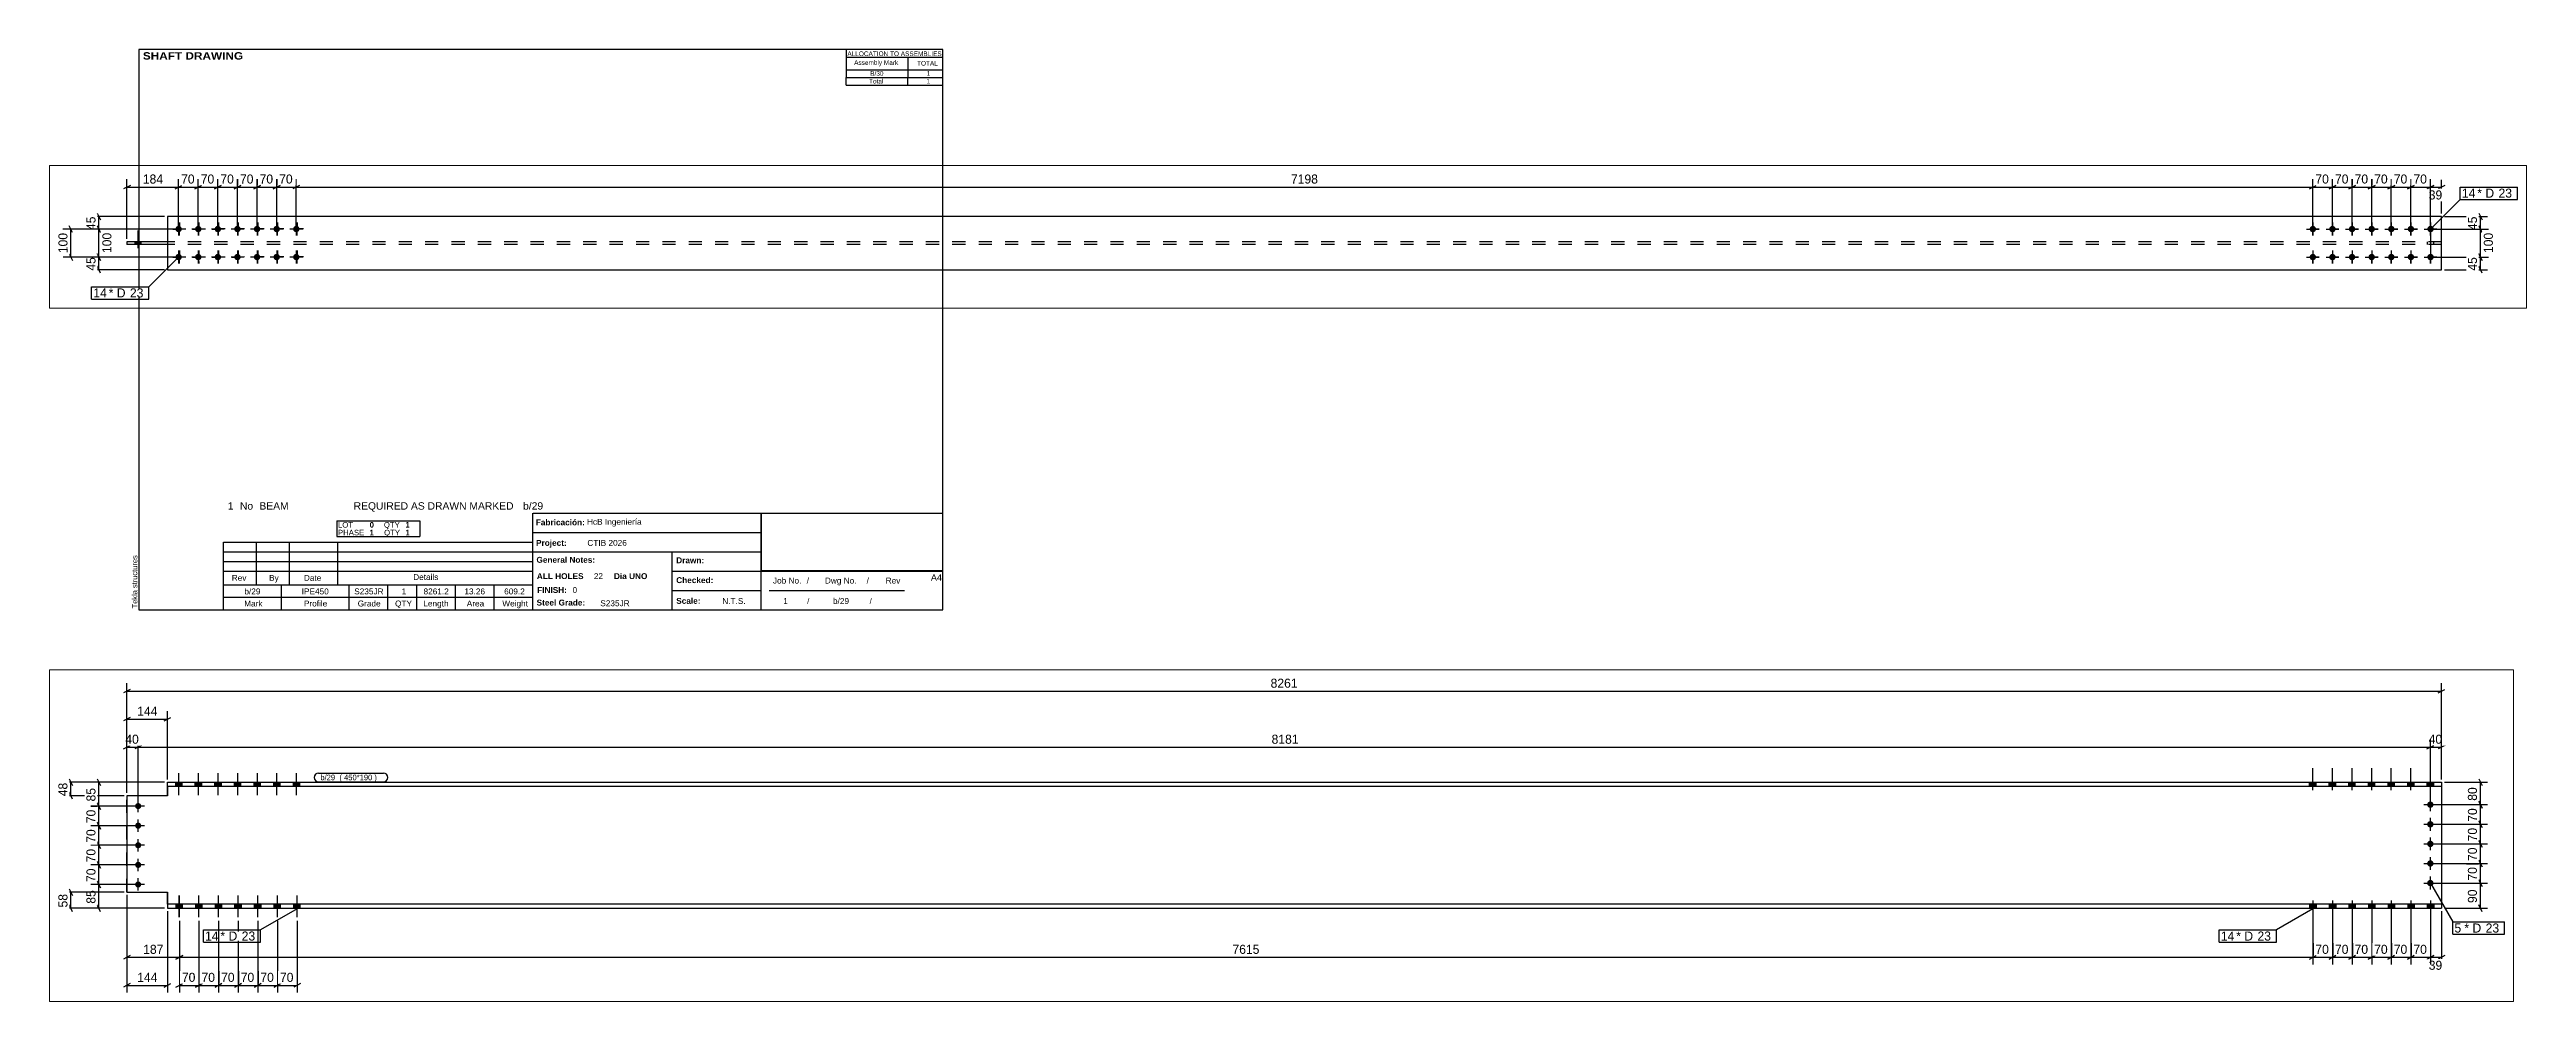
# Paper-space layout 'Layout1' of a CAD drawing. Header units: millimetres. Extents: x -27 to 857, y -135 to 205.
# The model-space entities are those that its viewports show. They can reach past a viewport. Long polylines and large blocks are cut down to what shows.
import ezdxf

# ---------------------------------------------------------------- set-up
doc = ezdxf.new("R2010")
doc.units = ezdxf.units.MM
doc.linetypes.add('DXK_LINE_DOT2', pattern=[3.9198, 1.9599, -1.9599])
doc.linetypes.add('DXK_LINE_DOT4', pattern=[0.9408, 0.4704, -0.4704])
doc.layers.add('Viewport layer', color=7, linetype='Continuous', plot=False)
doc.styles.add('Arial', font='ARIAL.TTF', dxfattribs={"height": 0.2})
doc.styles.add('Arial Black', font='ARIBLK.TTF', dxfattribs={"height": 0.2})
doc.styles.add('Arial Bold', font='ARIALBD.TTF', dxfattribs={"height": 0.2})
doc.styles.add('Comic Sans MS', font='COMIC.TTF', dxfattribs={"height": 0.2})

psp = doc.layouts.get("Layout1")

# ---------------------------------------------------------------- texts
at = {"color": 7}
for s, height, style, p in [(' SHAFT DRAWING', 2.6342, 'Arial Black', (5.3, 201.42)), ('ALLOCATION TO ASSEMBLIES', 1.6475, 'Arial', (257.95, 202.68)), ('Assembly Mark', 1.6475, 'Arial', (260.35, 199.52)), ('TOTAL', 1.648, 'Arial', (282.81, 199.28)), ('1', 2.64, 'Arial', (36.8, 40.76)), ('No', 2.636, 'Arial', (41.13, 40.76)), ('BEAM', 2.636, 'Arial', (48.08, 40.76)), ('REQUIRED AS DRAWN MARKED', 2.636, 'Arial', (81.71, 40.76)), ('b/29', 2.636, 'Arial', (142.18, 40.76)), ('b/29', 2.109, 'Arial', (42.71, 10.5)), ('IPE450', 2.109, 'Arial', (63.17, 10.5)), ('S235JR', 2.109, 'Arial', (81.91, 10.5)), ('1', 2.11, 'Arial', (98.86, 10.5)), ('8261.2', 2.109, 'Arial', (106.66, 10.5)), ('13.26', 2.109, 'Arial', (121.24, 10.5)), ('609.2', 2.109, 'Arial', (135.43, 10.5)), ('FINISH:', 2.107, 'Arial Bold', (147.22, 11)), ('0', 2.11, 'Arial', (159.84, 11))]:
    psp.add_text(s, height=height, dxfattribs=dict(at, style=style)).set_placement(p)
at = {"color": 7, "linetype": 'Continuous'}
for s, height, style, p in [('Total', 1.648, 'Arial', (265.67, 192.88)), ('B/30', 1.648, 'Arial', (266.09, 195.63)), ('1', 1.65, 'Arial', (286.21, 192.88)), ('1', 1.65, 'Arial', (286.23, 195.63)), ('LOT', 1.977, 'Arial', (76.13, 34.33)), ('0', 1.98, 'Arial Bold', (87.41, 34.33)), ('QTY', 1.977, 'Arial', (92.51, 34.33)), ('1', 1.98, 'Arial Bold', (100.18, 34.33)), ('Fabricación:', 2.1074, 'Arial Bold', (146.73, 35.16)), ('HcB Ingeniería', 2.1088, 'Arial', (165.02, 35.36)), ('PHASE', 1.977, 'Arial', (76.13, 31.57)), ('1', 1.98, 'Arial Bold', (87.41, 31.57)), ('QTY', 1.977, 'Arial', (92.58, 31.57)), ('1', 1.98, 'Arial Bold', (100.18, 31.57)), ('Project:', 2.107, 'Arial Bold', (146.81, 27.83)), ('CTIB 2026', 2.109, 'Arial', (165.14, 27.83)), ('Details', 2.109, 'Arial', (102.96, 15.63)), ('General Notes:', 2.1074, 'Arial Bold', (146.96, 21.78)), ('ALL HOLES', 2.107, 'Arial Bold', (147.1, 15.96)), ('22', 2.109, 'Arial', (167.43, 15.96)), ('Dia UNO', 2.107, 'Arial Bold', (174.62, 15.96)), ('Drawn:', 2.107, 'Arial Bold', (196.85, 21.62)), ('A4', 2.307, 'Arial', (287.76, 15.38)), ('Rev', 2.109, 'Arial', (38.21, 15.35)), ('By', 2.109, 'Arial', (51.53, 15.35)), ('Date', 2.109, 'Arial', (63.94, 15.35)), ('Scale:', 2.107, 'Arial Bold', (196.85, 7.13)), ('Checked:', 2.107, 'Arial Bold', (196.85, 14.53)), ('N.T.S.', 2.109, 'Arial', (213.29, 7.08)), ('Job No.', 2.109, 'Arial', (231.37, 14.37)), ('1', 2.11, 'Arial', (235.04, 7.08)), ('/', 2.11, 'Arial', (243.42, 14.37)), ('/', 1.98, 'Arial', (243.58, 7.08)), ('Dwg No.', 2.109, 'Arial', (249.91, 14.37)), ('b/29', 2.109, 'Arial', (252.8, 7.08)), ('/', 2.11, 'Arial', (264.81, 14.37)), ('/', 1.98, 'Arial', (265.88, 7.08)), ('Rev', 2.109, 'Arial', (271.61, 14.37)), ('Mark', 2.109, 'Arial', (42.64, 6.19)), ('Profile', 2.109, 'Arial', (63.95, 6.19)), ('Grade', 2.109, 'Arial', (83.16, 6.19)), ('QTY', 2.109, 'Arial', (96.49, 6.19)), ('Length', 2.109, 'Arial', (106.58, 6.19)), ('Area', 2.109, 'Arial', (122.09, 6.19)), ('Weight', 2.109, 'Arial', (134.77, 6.19)), ('Steel Grade:', 2.1074, 'Arial Bold', (147.01, 6.52)), ('S235JR', 2.109, 'Arial', (169.74, 6.28))]:
    psp.add_text(s, height=height, dxfattribs=dict(at, style=style)).set_placement(p)
at = {"color": 174, "linetype": 'Continuous', "style": 'Arial'}
psp.add_text('Tekla structures', height=1.9102, rotation=90, dxfattribs=at).set_placement((4.5, 5.5))

msp = doc.modelspace()

# ---------------------------------------------------------------- hatches: boundary and pattern name
at = {"linetype": 'Continuous'}
for points in [[(14146.1, 697.6, -1), (14168.1, 697.6, -1)], [(14289.9, 768), (14312.9, 768), (14312.9, 782.6), (14289.9, 782.6)], [(14289.9, 768), (14312.9, 768), (14312.9, 782.6), (14289.9, 782.6)], [(14359.9, 768), (14382.9, 768), (14382.9, 782.6), (14359.9, 782.6)], [(14359.9, 768), (14382.9, 768), (14382.9, 782.6), (14359.9, 782.6)], [(14429.9, 768), (14452.9, 768), (14452.9, 782.6), (14429.9, 782.6)], [(14429.9, 768), (14452.9, 768), (14452.9, 782.6), (14429.9, 782.6)], [(14499.9, 768), (14522.9, 768), (14522.9, 782.6), (14499.9, 782.6)], [(14499.9, 768), (14522.9, 768), (14522.9, 782.6), (14499.9, 782.6)], [(14569.9, 768), (14592.9, 768), (14592.9, 782.6), (14569.9, 782.6)], [(14569.9, 768), (14592.9, 768), (14592.9, 782.6), (14569.9, 782.6)], [(14639.9, 768), (14662.9, 768), (14662.9, 782.6), (14639.9, 782.6)], [(14639.9, 768), (14662.9, 768), (14662.9, 782.6), (14639.9, 782.6)], [(14709.9, 768), (14732.9, 768), (14732.9, 782.6), (14709.9, 782.6)], [(14709.9, 768), (14732.9, 768), (14732.9, 782.6), (14709.9, 782.6)], [(21930.5, 782.6), (21907.5, 782.6), (21907.5, 768), (21930.5, 768)], [(21930.5, 782.6), (21907.5, 782.6), (21907.5, 768), (21930.5, 768)], [(22000.5, 782.6), (21977.5, 782.6), (21977.5, 768), (22000.5, 768)], [(22000.5, 782.6), (21977.5, 782.6), (21977.5, 768), (22000.5, 768)], [(22070.5, 782.6), (22047.5, 782.6), (22047.5, 768), (22070.5, 768)], [(22070.5, 782.6), (22047.5, 782.6), (22047.5, 768), (22070.5, 768)], [(22140.5, 782.6), (22117.5, 782.6), (22117.5, 768), (22140.5, 768)], [(22140.5, 782.6), (22117.5, 782.6), (22117.5, 768), (22140.5, 768)], [(22210.5, 782.6), (22187.5, 782.6), (22187.5, 768), (22210.5, 768)], [(22210.5, 782.6), (22187.5, 782.6), (22187.5, 768), (22210.5, 768)], [(22280.5, 782.6), (22257.5, 782.6), (22257.5, 768), (22280.5, 768)], [(22280.5, 782.6), (22257.5, 782.6), (22257.5, 768), (22280.5, 768)], [(22326.9, 702.6, -1), (22349.9, 702.6, -1)], [(22350.5, 782.6), (22327.5, 782.6), (22327.5, 768), (22350.5, 768)], [(22350.5, 782.6), (22327.5, 782.6), (22327.5, 768), (22350.5, 768)], [(14146.1, 627.6, -1), (14168.1, 627.6, -1)], [(22326.9, 632.6, -1), (22349.9, 632.6, -1)], [(14146.1, 557.6, -1), (14168.1, 557.6, -1)], [(22326.9, 562.6, -1), (22349.9, 562.6, -1)], [(14146.1, 487.6, -1), (14168.1, 487.6, -1)], [(22326.9, 492.6, -1), (22349.9, 492.6, -1)], [(14146.1, 417.6, -1), (14168.1, 417.6, -1)], [(22326.9, 422.6, -1), (22349.9, 422.6, -1)], [(460.7, 270.6, -1), (460.7, 293.6, -1)], [(530.7, 270.6, -1), (530.7, 293.6, -1)], [(600.7, 270.6, -1), (600.7, 293.6, -1)], [(670.7, 270.6, -1), (670.7, 293.6, -1)], [(740.7, 270.6, -1), (740.7, 293.6, -1)], [(810.7, 270.6, -1), (810.7, 293.6, -1)], [(880.7, 270.6, -1), (880.7, 293.6, -1)], [(8078.3, 293.5, -1), (8078.3, 270.5, -1)], [(8148.3, 293.5, -1), (8148.3, 270.5, -1)], [(8218.3, 293.5, -1), (8218.3, 270.5, -1)], [(8288.3, 293.6, -1), (8288.3, 270.6, -1)], [(8358.3, 293.6, -1), (8358.3, 270.6, -1)], [(8428.3, 293.6, -1), (8428.3, 270.6, -1)], [(8498.3, 293.6, -1), (8498.3, 270.6, -1)], [(14292.5, 332.6), (14315.5, 332.6), (14315.5, 347.2), (14292.5, 347.2)], [(14292.6, 332.6), (14315.6, 332.6), (14315.6, 347.2), (14292.6, 347.2)], [(14362.5, 332.6), (14385.5, 332.6), (14385.5, 347.2), (14362.5, 347.2)], [(14362.6, 332.6), (14385.6, 332.6), (14385.6, 347.2), (14362.6, 347.2)], [(14432.5, 332.6), (14455.5, 332.6), (14455.5, 347.2), (14432.5, 347.2)], [(14432.6, 332.6), (14455.6, 332.6), (14455.6, 347.2), (14432.6, 347.2)], [(14502.5, 332.6), (14525.5, 332.6), (14525.5, 347.2), (14502.5, 347.2)], [(14502.6, 332.6), (14525.6, 332.6), (14525.6, 347.2), (14502.6, 347.2)], [(14572.5, 332.6), (14595.5, 332.6), (14595.5, 347.2), (14572.5, 347.2)], [(14572.6, 332.6), (14595.6, 332.6), (14595.6, 347.2), (14572.6, 347.2)], [(14642.5, 332.6), (14665.5, 332.6), (14665.5, 347.2), (14642.5, 347.2)], [(14642.6, 332.6), (14665.6, 332.6), (14665.6, 347.2), (14642.6, 347.2)], [(14712.5, 332.6), (14735.5, 332.6), (14735.5, 347.2), (14712.5, 347.2)], [(14712.6, 332.6), (14735.6, 332.6), (14735.6, 347.2), (14712.6, 347.2)], [(21930.5, 347.2), (21907.5, 347.2), (21907.5, 332.6), (21930.5, 332.6)], [(21930.5, 347.2), (21907.5, 347.2), (21907.5, 332.6), (21930.5, 332.6)], [(22000.5, 347.2), (21977.5, 347.2), (21977.5, 332.6), (22000.5, 332.6)], [(22000.5, 347.2), (21977.5, 347.2), (21977.5, 332.6), (22000.5, 332.6)], [(22070.5, 347.2), (22047.5, 347.2), (22047.5, 332.6), (22070.5, 332.6)], [(22070.5, 347.2), (22047.5, 347.2), (22047.5, 332.6), (22070.5, 332.6)], [(22140.5, 347.2), (22117.5, 347.2), (22117.5, 332.6), (22140.5, 332.6)], [(22140.5, 347.2), (22117.5, 347.2), (22117.5, 332.6), (22140.5, 332.6)], [(22210.5, 347.2), (22187.5, 347.2), (22187.5, 332.6), (22210.5, 332.6)], [(22210.5, 347.2), (22187.5, 347.2), (22187.5, 332.6), (22210.5, 332.6)], [(22280.5, 347.2), (22257.5, 347.2), (22257.5, 332.6), (22280.5, 332.6)], [(22280.5, 347.2), (22257.5, 347.2), (22257.5, 332.6), (22280.5, 332.6)], [(22350.5, 347.2), (22327.5, 347.2), (22327.5, 332.6), (22350.5, 332.6)], [(22350.5, 347.2), (22327.5, 347.2), (22327.5, 332.6), (22350.5, 332.6)], [(327.4, 236.8), (305.4, 236.8), (305.4, 227.4), (327.4, 227.4)], [(327.4, 236.8), (305.4, 236.8), (305.4, 227.4), (327.4, 227.4)], [(327.4, 236.8), (305.4, 236.8), (305.4, 227.4), (327.4, 227.4)], [(327.4, 236.8), (305.4, 236.8), (305.4, 227.4), (327.4, 227.4)], [(327.4, 236.8), (305.4, 236.8), (305.4, 227.4), (327.4, 227.4)], [(460.7, 170.6, -1), (460.7, 193.6, -1)], [(530.7, 170.6, -1), (530.7, 193.6, -1)], [(600.7, 170.6, -1), (600.7, 193.6, -1)], [(670.7, 170.6, -1), (670.7, 193.6, -1)], [(740.7, 170.6, -1), (740.7, 193.6, -1)], [(810.7, 170.6, -1), (810.7, 193.6, -1)], [(880.7, 170.6, -1), (880.7, 193.6, -1)], [(8078.3, 193.5, -1), (8078.3, 170.5, -1)], [(8148.3, 193.5, -1), (8148.3, 170.5, -1)], [(8218.3, 193.5, -1), (8218.3, 170.5, -1)], [(8288.3, 193.6, -1), (8288.3, 170.6, -1)], [(8358.3, 193.6, -1), (8358.3, 170.6, -1)], [(8428.3, 193.6, -1), (8428.3, 170.6, -1)], [(8498.3, 193.6, -1), (8498.3, 170.6, -1)]]:
    msp.add_hatch(color=3, dxfattribs=at).paths.add_polyline_path(points)

# ---------------------------------------------------------------- linework, layer by layer
at = {"color": 8, "linetype": 'Continuous'}
for p, q in [((14117.1, 1107.6), (22378.4, 1107.6)), ((22366.4, 1101.6), (22390.4, 1113.6)), ((14117.1, 1007.6), (14261.3, 1007.6)), ((14249.3, 1001.6), (14273.3, 1013.6)), ((14261.3, 792.6), (14261.3, 1036)), ((14105.1, 901.6), (14129.1, 913.6)), ((14117.1, 744.6), (14117.1, 936)), ((14117.1, 907.6), (14157.1, 907.6)), ((14169.1, 913.6), (14145.1, 901.6)), ((14169.1, 913.6), (14145.1, 901.6)), ((14157.1, 707.6), (14157.1, 936)), ((14157.1, 707.6), (14157.1, 936)), ((22326.4, 901.6), (22350.4, 913.6)), ((22338.4, 712.6), (22338.4, 936)), ((22338.4, 907.6), (22378.4, 907.6)), ((22390.4, 913.6), (22366.4, 901.6)), ((22378.4, 792.6), (22378.4, 936)), ((14251.3, 782.6), (13888.7, 782.6)), ((14107.1, 734.6), (13888.7, 734.6)), ((13911.1, 794.6), (13923.1, 770.6)), ((13923.1, 722.6), (13911.1, 746.6)), ((13917.1, 734.6), (13917.1, 782.6)), ((14251.3, 782.6), (13988.7, 782.6)), ((14011.1, 794.6), (14023.1, 770.6)), ((14011.1, 709.6), (14023.1, 685.6)), ((22388.4, 782.6), (22542.7, 782.6)), ((22511.1, 794.6), (22523.1, 770.6)), ((22523.1, 690.6), (22511.1, 714.6)), ((22517.1, 702.6), (22517.1, 782.6)), ((14147.1, 697.6), (13988.7, 697.6)), ((14147.1, 627.6), (13988.7, 627.6)), ((14023.1, 615.6), (14011.1, 639.6)), ((14017.1, 627.6), (14017.1, 697.6)), ((22348.4, 702.6), (22542.7, 702.6)), ((22348.4, 632.6), (22542.7, 632.6)), ((22523.1, 620.6), (22511.1, 644.6)), ((14147.1, 557.6), (13988.7, 557.6)), ((14011.1, 569.6), (14023.1, 545.6)), ((14017.1, 487.6), (14017.1, 557.6)), ((22348.4, 562.6), (22542.7, 562.6)), ((22523.1, 550.6), (22511.1, 574.6)), ((276.4, 246.8), (276.4, 460.5)), ((460.7, 292.1), (460.7, 460.5)), ((530.7, 292.1), (530.7, 460.5)), ((600.7, 292.1), (600.7, 460.5)), ((670.7, 292.1), (670.7, 460.5)), ((740.7, 292.1), (740.7, 460.5)), ((810.7, 292.1), (810.7, 460.5)), ((880.7, 292.1), (880.7, 460.5)), ((880.7, 292.1), (880.7, 460.5)), ((8078.3, 292), (8078.3, 460.5)), ((8148.3, 292), (8148.3, 460.5)), ((8218.3, 292), (8218.3, 460.5)), ((8288.3, 292.1), (8288.3, 460.5)), ((8358.3, 292.1), (8358.3, 460.5)), ((8428.3, 292.1), (8428.3, 460.5)), ((8498.3, 292.1), (8498.3, 457.7)), ((8537.7, 337.1), (8537.7, 457.7)), ((14147.1, 487.6), (13988.7, 487.6)), ((14023.1, 475.6), (14011.1, 499.6)), ((22348.4, 492.6), (22542.7, 492.6)), ((22511.1, 504.6), (22523.1, 480.6)), ((288.4, 438.1), (264.4, 426.1)), ((448.7, 426.1), (472.7, 438.1)), ((460.7, 432.1), (530.7, 432.1)), ((542.7, 438.1), (518.7, 426.1)), ((588.7, 426.1), (612.7, 438.1)), ((658.7, 426.1), (682.7, 438.1)), ((728.7, 426.1), (752.7, 438.1)), ((798.7, 426.1), (822.7, 438.1)), ((810.7, 432.1), (880.7, 432.1)), ((892.7, 438.1), (868.7, 426.1)), ((892.7, 438.1), (868.7, 426.1)), ((8066.3, 426.1), (8090.3, 438.1)), ((8136.3, 426.1), (8160.3, 438.1)), ((8206.3, 426.1), (8230.3, 438.1)), ((8276.3, 426.1), (8300.3, 438.1)), ((8346.3, 426.1), (8370.3, 438.1)), ((8416.3, 426.1), (8440.3, 438.1)), ((8486.3, 426.1), (8510.3, 438.1)), ((8498.3, 432.1), (8537.7, 432.1)), ((8549.7, 438.1), (8525.7, 426.1)), ((13917.1, 332.6), (13917.1, 390.6)), ((14147.1, 417.6), (13988.7, 417.6)), ((14023.1, 405.6), (14011.1, 429.6)), ((14117.1, 380.6), (14117.1, 132)), ((14117.1, 380.6), (14117.1, 32)), ((22348.4, 422.6), (22542.7, 422.6)), ((22511.1, 434.6), (22523.1, 410.6)), ((22517.1, 332.6), (22517.1, 422.6)), ((76.5, 181.6), (76.4, 281.6)), ((410.7, 327.1), (148, 327.1)), ((450.7, 282.1), (148, 282.1)), ((170.4, 339.1), (182.4, 315.1)), ((182.4, 270.1), (170.4, 294.1)), ((176.4, 282.1), (176.4, 327.1)), ((8508.3, 282.1), (8702, 282.1)), ((8547.7, 327.1), (8702, 327.1)), ((8670.4, 339.1), (8682.4, 315.1)), ((8682.4, 270.1), (8670.4, 294.1)), ((8676.4, 282.1), (8676.4, 327.1)), ((14251.3, 332.6), (13988.7, 332.6)), ((14023.1, 320.6), (14011.1, 344.6)), ((14304.1, 287.9), (14304.1, 32)), ((14374.1, 287.9), (14374.1, 32)), ((14444.1, 287.9), (14444.1, 32)), ((14514.1, 287.9), (14514.1, 32)), ((14584.1, 287.9), (14584.1, 32)), ((14654.1, 287.9), (14654.1, 32)), ((14724.1, 287.9), (14724.1, 32)), ((21919, 287.9), (21919, 132)), ((21989, 287.9), (21989, 132)), ((22059, 287.9), (22059, 132)), ((22129, 287.9), (22129, 132)), ((22199, 287.9), (22199, 132)), ((22269, 287.9), (22269, 132)), ((22339, 287.9), (22339, 129.2)), ((22378.4, 322.6), (22378.4, 129.2)), ((22388.4, 332.6), (22542.7, 332.6)), ((22523.1, 320.6), (22511.1, 344.6)), ((450.7, 182.1), (150.8, 182.1)), ((182.4, 170.1), (170.4, 194.1)), ((8508.3, 182.1), (8704.8, 182.1)), ((8682.4, 170.1), (8670.4, 194.1)), ((410.7, 137.1), (148, 137.1)), ((8547.7, 137.1), (8702, 137.1)), ((14129.1, 163.6), (14105.1, 151.6)), ((14117.1, 157.6), (14304.1, 157.6)), ((21907, 151.6), (21931, 163.6)), ((21977, 151.6), (22001, 163.6)), ((22047, 151.6), (22071, 163.6)), ((22059, 157.6), (22129, 157.6)), ((22141, 163.6), (22117, 151.6)), ((22187, 151.6), (22211, 163.6)), ((22257, 151.6), (22281, 163.6)), ((22327, 151.6), (22351, 163.6)), ((22339, 157.6), (22378.4, 157.6)), ((22390.4, 163.6), (22366.4, 151.6)), ((14129.1, 63.6), (14105.1, 51.6)), ((14117.1, 57.6), (14261.3, 57.6)), ((14292.1, 51.6), (14316.1, 63.6)), ((14304.1, 57.6), (14374.1, 57.6)), ((14386.1, 63.6), (14362.1, 51.6)), ((14432.1, 51.6), (14456.1, 63.6)), ((14502.1, 51.6), (14526.1, 63.6)), ((14572.1, 51.6), (14596.1, 63.6)), ((14584.1, 57.6), (14654.1, 57.6)), ((14666.1, 63.6), (14642.1, 51.6)), ((14736.1, 63.6), (14712.1, 51.6))]:
    msp.add_line(p, q, dxfattribs=at)
at = {"color": 3, "linetype": 'Continuous'}
for p, q in [((14301.4, 814.8), (14301.4, 736.6)), ((14301.4, 814.8), (14301.4, 736.6)), ((14371.4, 814.8), (14371.4, 736.6)), ((14371.4, 814.8), (14371.4, 736.6)), ((14441.4, 814.8), (14441.4, 736.6)), ((14441.4, 814.8), (14441.4, 736.6)), ((14511.4, 814.8), (14511.4, 736.6)), ((14511.4, 814.8), (14511.4, 736.6)), ((14581.4, 814.8), (14581.4, 736.6)), ((14581.4, 814.8), (14581.4, 736.6)), ((14651.4, 814.8), (14651.4, 736.6)), ((14651.4, 814.8), (14651.4, 736.6)), ((14721.4, 814.8), (14721.4, 736.6)), ((14721.4, 814.8), (14721.4, 736.6)), ((21919, 754.8), (21919, 833)), ((21919, 754.8), (21919, 833)), ((21989, 754.8), (21989, 833)), ((21989, 754.8), (21989, 833)), ((22059, 754.8), (22059, 833)), ((22059, 754.8), (22059, 833)), ((22129, 754.8), (22129, 833)), ((22129, 754.8), (22129, 833)), ((22199, 754.8), (22199, 833)), ((22199, 754.8), (22199, 833)), ((22269, 754.8), (22269, 833)), ((22269, 754.8), (22269, 833)), ((22339, 754.8), (22339, 833)), ((22339, 754.8), (22339, 833)), ((14157.1, 675.6), (14157.1, 719.6)), ((14289.9, 782.6), (14289.9, 768)), ((14289.9, 782.6), (14289.9, 768)), ((14312.9, 782.6), (14312.9, 768)), ((14312.9, 782.6), (14312.9, 768)), ((14359.9, 782.6), (14359.9, 768)), ((14359.9, 782.6), (14359.9, 768)), ((14382.9, 782.6), (14382.9, 768)), ((14382.9, 782.6), (14382.9, 768)), ((14429.9, 782.6), (14429.9, 768)), ((14429.9, 782.6), (14429.9, 768)), ((14452.9, 782.6), (14452.9, 768)), ((14452.9, 782.6), (14452.9, 768)), ((14499.9, 782.6), (14499.9, 768)), ((14499.9, 782.6), (14499.9, 768)), ((14522.9, 782.6), (14522.9, 768)), ((14522.9, 782.6), (14522.9, 768)), ((14569.9, 782.6), (14569.9, 768)), ((14569.9, 782.6), (14569.9, 768)), ((14592.9, 782.6), (14592.9, 768)), ((14592.9, 782.6), (14592.9, 768)), ((14639.9, 782.6), (14639.9, 768)), ((14639.9, 782.6), (14639.9, 768)), ((14662.9, 782.6), (14662.9, 768)), ((14662.9, 782.6), (14662.9, 768)), ((14709.9, 782.6), (14709.9, 768)), ((14709.9, 782.6), (14709.9, 768)), ((14732.9, 782.6), (14732.9, 768)), ((14732.9, 782.6), (14732.9, 768)), ((21907.5, 768), (21907.5, 782.6)), ((21907.5, 768), (21907.5, 782.6)), ((21930.5, 768), (21930.5, 782.6)), ((21930.5, 768), (21930.5, 782.6)), ((21977.5, 768), (21977.5, 782.6)), ((21977.5, 768), (21977.5, 782.6)), ((22000.5, 768), (22000.5, 782.6)), ((22000.5, 768), (22000.5, 782.6)), ((22047.5, 768), (22047.5, 782.6)), ((22047.5, 768), (22047.5, 782.6)), ((22070.5, 768), (22070.5, 782.6)), ((22070.5, 768), (22070.5, 782.6)), ((22117.5, 768), (22117.5, 782.6)), ((22117.5, 768), (22117.5, 782.6)), ((22140.5, 768), (22140.5, 782.6)), ((22140.5, 768), (22140.5, 782.6)), ((22187.5, 768), (22187.5, 782.6)), ((22187.5, 768), (22187.5, 782.6)), ((22210.5, 768), (22210.5, 782.6)), ((22210.5, 768), (22210.5, 782.6)), ((22257.5, 768), (22257.5, 782.6)), ((22257.5, 768), (22257.5, 782.6)), ((22280.5, 768), (22280.5, 782.6)), ((22280.5, 768), (22280.5, 782.6)), ((22327.5, 768), (22327.5, 782.6)), ((22327.5, 768), (22327.5, 782.6)), ((22338.4, 679.6), (22338.4, 725.6)), ((22350.5, 768), (22350.5, 782.6)), ((22350.5, 768), (22350.5, 782.6)), ((14179.1, 697.6), (14135.1, 697.6)), ((14179.1, 627.6), (14135.1, 627.6)), ((14157.1, 605.6), (14157.1, 649.6)), ((22315.4, 702.6), (22361.4, 702.6)), ((22315.4, 632.6), (22361.4, 632.6)), ((22338.4, 609.6), (22338.4, 655.6)), ((14179.1, 557.6), (14135.1, 557.6)), ((14157.1, 535.6), (14157.1, 579.6)), ((22315.4, 562.6), (22361.4, 562.6)), ((22338.4, 539.6), (22338.4, 585.6)), ((14179.1, 487.6), (14135.1, 487.6)), ((14157.1, 465.6), (14157.1, 509.6)), ((22315.4, 492.6), (22361.4, 492.6)), ((22338.4, 469.6), (22338.4, 515.6)), ((22338.4, 399.6), (22338.4, 445.6)), ((14179.1, 417.6), (14135.1, 417.6)), ((14157.1, 395.6), (14157.1, 439.6)), ((14304, 300.4), (14304, 378.6)), ((14304.1, 300.4), (14304.1, 378.6)), ((14374, 300.4), (14374, 378.6)), ((14374.1, 300.4), (14374.1, 378.6)), ((14444, 300.4), (14444, 378.6)), ((14444.1, 300.4), (14444.1, 378.6)), ((14514, 300.4), (14514, 378.6)), ((14514.1, 300.4), (14514.1, 378.6)), ((14584, 300.4), (14584, 378.6)), ((14584.1, 300.4), (14584.1, 378.6)), ((14654, 300.4), (14654, 378.6)), ((14654.1, 300.4), (14654.1, 378.6)), ((14724, 300.4), (14724, 378.6)), ((14724.1, 300.4), (14724.1, 378.6)), ((21919, 360.4), (21919, 282.2)), ((21919, 360.4), (21919, 282.2)), ((21989, 360.4), (21989, 282.2)), ((21989, 360.4), (21989, 282.2)), ((22059, 360.4), (22059, 282.2)), ((22059, 360.4), (22059, 282.2)), ((22129, 360.4), (22129, 282.2)), ((22129, 360.4), (22129, 282.2)), ((22199, 360.4), (22199, 282.2)), ((22199, 360.4), (22199, 282.2)), ((22269, 360.4), (22269, 282.2)), ((22269, 360.4), (22269, 282.2)), ((22315.4, 422.6), (22361.4, 422.6)), ((22339, 360.4), (22339, 282.2)), ((22339, 360.4), (22339, 282.2)), ((316.4, 214.2), (316.4, 277.4)), ((316.4, 214.2), (316.4, 277.4)), ((316.4, 214.2), (316.4, 277.4)), ((316.4, 214.2), (316.4, 277.4)), ((316.4, 214.2), (316.4, 277.4)), ((483.7, 282.1), (437.7, 282.1)), ((440.3, 282), (455.6, 282.1)), ((460.7, 305.1), (460.7, 259.1)), ((463.3, 305.1), (463.3, 289.7)), ((463.3, 259.1), (463.3, 274.4)), ((486.3, 282.1), (471, 282.1)), ((553.7, 282.1), (507.7, 282.1)), ((510.3, 282.1), (525.6, 282.1)), ((530.7, 305.1), (530.7, 259.1)), ((533.3, 305.2), (533.3, 289.8)), ((533.3, 259.2), (533.3, 274.5)), ((556.3, 282.2), (541, 282.2)), ((623.7, 282.1), (577.7, 282.1)), ((580.3, 282.2), (595.6, 282.2)), ((600.7, 305.1), (600.7, 259.1)), ((603.3, 305.2), (603.3, 289.9)), ((603.3, 259.2), (603.3, 274.6)), ((626.3, 282.3), (611, 282.3)), ((693.7, 282.1), (647.7, 282.1)), ((650.3, 282.3), (665.6, 282.3)), ((670.7, 305.1), (670.7, 259.1)), ((673.3, 305.3), (673.3, 290)), ((673.3, 259.3), (673.3, 274.7)), ((696.3, 282.4), (681, 282.3)), ((763.7, 282.1), (717.7, 282.1)), ((720.3, 282.4), (735.6, 282.4)), ((740.7, 305.1), (740.7, 259.1)), ((743.3, 305.4), (743.3, 290.1)), ((743.3, 259.4), (743.3, 274.7)), ((766.3, 282.5), (751, 282.4)), ((833.7, 282.1), (787.7, 282.1)), ((790.3, 282.5), (805.6, 282.5)), ((810.7, 305.1), (810.7, 259.1)), ((813.3, 305.5), (813.3, 290.2)), ((813.3, 259.5), (813.3, 274.8)), ((836.3, 282.5), (821, 282.5)), ((903.7, 282.1), (857.7, 282.1)), ((860.3, 282.6), (875.6, 282.6)), ((880.7, 305.1), (880.7, 259.1)), ((883.3, 305.6), (883.3, 290.3)), ((883.3, 259.6), (883.3, 274.9)), ((906.3, 282.6), (891, 282.6)), ((8055.3, 282), (8101.3, 282)), ((8055.3, 282), (8070.6, 282)), ((8078.3, 305), (8078.3, 259)), ((8078.3, 305), (8078.3, 289.7)), ((8078.3, 259), (8078.3, 274.4)), ((8101.3, 282), (8086, 282)), ((8125.3, 282), (8171.3, 282)), ((8125.3, 282), (8140.6, 282)), ((8148.3, 305), (8148.3, 259)), ((8148.3, 305), (8148.3, 289.7)), ((8148.3, 259), (8148.3, 274.4)), ((8171.3, 282), (8156, 282)), ((8195.3, 282), (8241.3, 282)), ((8195.3, 282), (8210.6, 282)), ((8218.3, 305), (8218.3, 259)), ((8218.3, 305), (8218.3, 289.7)), ((8218.3, 259), (8218.3, 274.4)), ((8241.3, 282), (8226, 282)), ((8265.3, 282), (8311.3, 282.1)), ((8265.3, 282), (8280.6, 282)), ((8288.3, 305.1), (8288.3, 259.1)), ((8288.3, 305.1), (8288.3, 289.7)), ((8288.3, 259.1), (8288.3, 274.4)), ((8311.3, 282.1), (8296, 282.1)), ((8335.3, 282.1), (8381.3, 282.1)), ((8335.3, 282.1), (8350.6, 282.1)), ((8358.3, 305.1), (8358.3, 259.1)), ((8358.3, 305.1), (8358.3, 289.7)), ((8358.3, 259.1), (8358.3, 274.4)), ((8381.3, 282.1), (8366, 282.1)), ((8405.3, 282.1), (8451.3, 282.1)), ((8405.3, 282.1), (8420.6, 282.1)), ((8428.3, 305.1), (8428.3, 259.1)), ((8428.3, 305.1), (8428.3, 289.7)), ((8428.3, 259.1), (8428.3, 274.4)), ((8451.3, 282.1), (8436, 282.1)), ((8475.3, 282.1), (8521.3, 282.1)), ((8475.3, 282.1), (8490.6, 282.1)), ((8498.3, 305.1), (8498.3, 259.1)), ((8498.3, 305.1), (8498.3, 289.7)), ((8498.3, 259.1), (8498.3, 274.4)), ((8521.3, 282.1), (8506, 282.1)), ((14292.5, 332.6), (14292.5, 347.2)), ((14292.6, 332.6), (14292.6, 347.2)), ((14315.5, 332.6), (14315.5, 347.2)), ((14315.6, 332.6), (14315.6, 347.2)), ((14362.5, 332.6), (14362.5, 347.2)), ((14362.6, 332.6), (14362.6, 347.2)), ((14385.5, 332.6), (14385.5, 347.2)), ((14385.6, 332.6), (14385.6, 347.2)), ((14432.5, 332.6), (14432.5, 347.2)), ((14432.6, 332.6), (14432.6, 347.2)), ((14455.5, 332.6), (14455.5, 347.2)), ((14455.6, 332.6), (14455.6, 347.2)), ((14502.5, 332.6), (14502.5, 347.2)), ((14502.6, 332.6), (14502.6, 347.2)), ((14525.5, 332.6), (14525.5, 347.2)), ((14525.6, 332.6), (14525.6, 347.2)), ((14572.5, 332.6), (14572.5, 347.2)), ((14572.6, 332.6), (14572.6, 347.2)), ((14595.5, 332.6), (14595.5, 347.2)), ((14595.6, 332.6), (14595.6, 347.2)), ((14642.5, 332.6), (14642.5, 347.2)), ((14642.6, 332.6), (14642.6, 347.2)), ((14665.5, 332.6), (14665.5, 347.2)), ((14665.6, 332.6), (14665.6, 347.2)), ((14712.5, 332.6), (14712.5, 347.2)), ((14712.6, 332.6), (14712.6, 347.2)), ((14735.5, 332.6), (14735.5, 347.2)), ((14735.6, 332.6), (14735.6, 347.2)), ((21907.5, 347.2), (21907.5, 332.6)), ((21907.5, 347.2), (21907.5, 332.6)), ((21930.5, 347.2), (21930.5, 332.6)), ((21930.5, 347.2), (21930.5, 332.6)), ((21977.5, 347.2), (21977.5, 332.6)), ((21977.5, 347.2), (21977.5, 332.6)), ((22000.5, 347.2), (22000.5, 332.6)), ((22000.5, 347.2), (22000.5, 332.6)), ((22047.5, 347.2), (22047.5, 332.6)), ((22047.5, 347.2), (22047.5, 332.6)), ((22070.5, 347.2), (22070.5, 332.6)), ((22070.5, 347.2), (22070.5, 332.6)), ((22117.5, 347.2), (22117.5, 332.6)), ((22117.5, 347.2), (22117.5, 332.6)), ((22140.5, 347.2), (22140.5, 332.6)), ((22140.5, 347.2), (22140.5, 332.6)), ((22187.5, 347.2), (22187.5, 332.6)), ((22187.5, 347.2), (22187.5, 332.6)), ((22210.5, 347.2), (22210.5, 332.6)), ((22210.5, 347.2), (22210.5, 332.6)), ((22257.5, 347.2), (22257.5, 332.6)), ((22257.5, 347.2), (22257.5, 332.6)), ((22280.5, 347.2), (22280.5, 332.6)), ((22280.5, 347.2), (22280.5, 332.6)), ((22327.5, 347.2), (22327.5, 332.6)), ((22327.5, 347.2), (22327.5, 332.6)), ((22350.5, 347.2), (22350.5, 332.6)), ((22350.5, 347.2), (22350.5, 332.6)), ((305.4, 227.4), (305.4, 236.8)), ((305.4, 227.4), (305.4, 236.8)), ((305.4, 227.4), (305.4, 236.8)), ((305.4, 227.4), (305.4, 236.8)), ((305.4, 227.4), (305.4, 236.8)), ((327.4, 227.4), (327.4, 236.8)), ((327.4, 227.4), (327.4, 236.8)), ((327.4, 227.4), (327.4, 236.8)), ((327.4, 227.4), (327.4, 236.8)), ((327.4, 227.4), (327.4, 236.8)), ((483.7, 182.1), (437.7, 182.1)), ((440.4, 182), (455.7, 182.1)), ((460.7, 205.1), (460.7, 159.1)), ((463.4, 205.1), (463.4, 189.7)), ((486.4, 182.1), (471.1, 182.1)), ((553.7, 182.1), (507.7, 182.1)), ((510.4, 182.1), (525.7, 182.1)), ((530.7, 205.1), (530.7, 159.1)), ((533.4, 205.2), (533.4, 189.8)), ((556.4, 182.2), (541.1, 182.2)), ((623.7, 182.1), (577.7, 182.1)), ((580.4, 182.2), (595.7, 182.2)), ((600.7, 205.1), (600.7, 159.1)), ((603.4, 205.2), (603.4, 189.9)), ((626.4, 182.3), (611.1, 182.3)), ((693.7, 182.1), (647.7, 182.1)), ((650.4, 182.3), (665.7, 182.3)), ((670.7, 205.1), (670.7, 159.1)), ((673.4, 205.3), (673.4, 190)), ((696.4, 182.4), (681.1, 182.3)), ((763.7, 182.1), (717.7, 182.1)), ((720.4, 182.4), (735.7, 182.4)), ((740.7, 205.1), (740.7, 159.1)), ((743.4, 205.4), (743.4, 190.1)), ((766.4, 182.5), (751.1, 182.4)), ((833.7, 182.1), (787.7, 182.1)), ((790.4, 182.5), (805.7, 182.5)), ((810.7, 205.1), (810.7, 159.1)), ((813.4, 205.5), (813.4, 190.2)), ((836.4, 182.5), (821.1, 182.5)), ((903.7, 182.1), (857.7, 182.1)), ((860.4, 182.6), (875.7, 182.6)), ((880.7, 205.1), (880.7, 159.1)), ((883.4, 205.6), (883.4, 190.3)), ((906.4, 182.6), (891.1, 182.6)), ((8055.3, 182), (8101.3, 182)), ((8055.3, 182), (8070.6, 182)), ((8078.3, 205), (8078.3, 159)), ((8078.3, 205), (8078.3, 189.7)), ((8101.3, 182), (8086, 182)), ((8125.3, 182), (8171.3, 182)), ((8125.3, 182), (8140.6, 182)), ((8148.3, 205), (8148.3, 159)), ((8148.3, 205), (8148.3, 189.7)), ((8171.3, 182), (8156, 182)), ((8195.3, 182), (8241.3, 182)), ((8195.3, 182), (8210.6, 182)), ((8218.3, 205), (8218.3, 159)), ((8218.3, 205), (8218.3, 189.7)), ((8241.3, 182), (8226, 182)), ((8265.3, 182), (8311.3, 182.1)), ((8265.3, 182), (8280.6, 182)), ((8288.3, 205.1), (8288.3, 159.1)), ((8288.3, 205.1), (8288.3, 189.7)), ((8311.3, 182.1), (8296, 182.1)), ((8335.3, 182.1), (8381.3, 182.1)), ((8335.3, 182.1), (8350.6, 182.1)), ((8358.3, 205.1), (8358.3, 159.1)), ((8358.3, 205.1), (8358.3, 189.7)), ((8381.3, 182.1), (8366, 182.1)), ((8405.3, 182.1), (8451.3, 182.1)), ((8405.3, 182.1), (8420.6, 182.1)), ((8428.3, 205.1), (8428.3, 159.1)), ((8428.3, 205.1), (8428.3, 189.7)), ((8451.3, 182.1), (8436, 182.1)), ((8475.3, 182.1), (8521.3, 182.1)), ((8475.3, 182.1), (8490.6, 182.1)), ((8498.3, 205.1), (8498.3, 159.1)), ((8498.3, 205.1), (8498.3, 189.7)), ((8521.3, 182.1), (8506, 182.1)), ((463.5, 159.1), (463.4, 174.4)), ((533.5, 159.2), (533.4, 174.5)), ((603.5, 159.2), (603.4, 174.6)), ((673.5, 159.3), (673.4, 174.7)), ((743.5, 159.4), (743.4, 174.7)), ((813.5, 159.5), (813.4, 174.8)), ((883.5, 159.6), (883.4, 174.9)), ((8078.3, 159), (8078.3, 174.4)), ((8148.3, 159), (8148.3, 174.4)), ((8218.3, 159), (8218.3, 174.4)), ((8288.3, 159.1), (8288.3, 174.4)), ((8358.3, 159.1), (8358.3, 174.4)), ((8428.3, 159.1), (8428.3, 174.4)), ((8498.3, 159.1), (8498.3, 174.4))]:
    msp.add_line(p, q, dxfattribs=at)
at = {"color": 7, "linetype": 'Continuous'}
for p, q in [((14261.3, 734.6), (14117.1, 734.6)), ((14117.1, 734.6), (14117.1, 390.6)), ((14261.3, 782.6), (14261.3, 782.6)), ((14261.3, 782.6), (22378.4, 782.6)), ((14261.3, 768), (14261.3, 782.6)), ((14261.3, 768), (14261.3, 734.6)), ((22378.4, 768), (14261.3, 768)), ((22378.4, 782.6), (22378.4, 332.6)), ((14117.1, 390.6), (14261.3, 390.6)), ((14261.3, 390.6), (14261.3, 347.2)), ((8537.7, 327.1), (420.7, 327.1)), ((420.7, 327.1), (420.7, 137.1)), ((8537.7, 137.1), (8537.7, 327.1)), ((14261.3, 347.2), (14261.3, 332.6)), ((22378.4, 347.2), (14261.3, 347.2)), ((14261.3, 332.6), (22378.4, 332.6)), ((276.4, 236.8), (276.4, 227.4)), ((420.7, 236.8), (276.4, 236.8)), ((420.7, 227.4), (276.4, 227.4)), ((420.7, 137.1), (8537.7, 137.1))]:
    msp.add_line(p, q, dxfattribs=at)
at = {"color": 7, "linetype": 'DXK_LINE_DOT4'}
for p, q in [((14117.1, 390.6), (14117.1, 734.6)), ((14261.3, 768), (14261.3, 782.6)), ((14261.3, 734.6), (14261.3, 768)), ((14261.3, 768), (14261.3, 768)), ((14261.3, 768), (14261.3, 768)), ((14261.3, 768), (14261.3, 768)), ((14261.3, 347.2), (14261.3, 390.6)), ((14261.3, 347.2), (14261.3, 332.6)), ((14261.3, 347.2), (14261.3, 347.2)), ((14261.3, 347.2), (14261.3, 347.2)), ((14261.3, 332.6), (14261.3, 332.6)), ((8537.7, 236.8), (420.7, 236.8)), ((8537.7, 227.4), (420.7, 227.4))]:
    msp.add_line(p, q, dxfattribs=at)
at = {"color": 3, "linetype": 'DXK_LINE_DOT2'}
for p, q in [((8486.2, 236.8), (8486.2, 227.4)), ((8486.2, 236.8), (8486.2, 227.4)), ((8486.2, 236.8), (8486.2, 227.4)), ((8486.2, 236.8), (8486.2, 227.4)), ((8486.2, 236.8), (8486.2, 227.4)), ((8497.7, 262), (8497.7, 198.8)), ((8497.7, 262), (8497.7, 198.8)), ((8497.7, 262), (8497.7, 198.8)), ((8497.7, 262), (8497.7, 198.8)), ((8497.7, 262), (8497.7, 198.8)), ((8509.2, 236.8), (8509.2, 227.4)), ((8509.2, 236.8), (8509.2, 227.4)), ((8509.2, 236.8), (8509.2, 227.4)), ((8509.2, 236.8), (8509.2, 227.4)), ((8509.2, 236.8), (8509.2, 227.4))]:
    msp.add_line(p, q, dxfattribs=at)

# ---------------------------------------------------------------- wipeouts: each hides what was drawn before it
at = {"color": 0}
for points in [[(8655.6, 394.1), (8655.6, 426.1), (8610.3, 426.1), (8610.3, 394.1)], [(22450.4, 246), (22450.4, 278), (22424.4, 278), (22424.4, 246)], [(21636, 217.4), (21636, 249.4), (21590.7, 249.4), (21590.7, 217.4)], [(201.5, 38), (201.5, 70), (156.3, 70), (156.3, 38)]]:
    msp.add_wipeout(points, dxfattribs=at)

# ---------------------------------------------------------------- next in the draw order: wipeouts: each hides what was drawn before it
for points in [[(18302.8, 1113.6), (18302.8, 1158.4), (18192.6, 1158.4), (18192.6, 1113.6)], [(22390.8, 913.6), (22390.8, 958.4), (22325.9, 958.4), (22325.9, 913.6)], [(14869.4, 789.6), (14869.4, 809.6), (14807.3, 809.6), (14807.3, 789.6)], [(13911.1, 791.1), (13866.3, 791.1), (13866.3, 726.1), (13911.1, 726.1)], [(22511.1, 775.1), (22466.3, 775.1), (22466.3, 710.1), (22511.1, 710.1)], [(14011.1, 695.1), (13966.3, 695.1), (13966.3, 630.1), (14011.1, 630.1)], [(14011.1, 555.1), (13966.3, 555.1), (13966.3, 490.1), (14011.1, 490.1)], [(528.2, 438.1), (528.2, 482.9), (463.2, 482.9), (463.2, 438.1)], [(8550.4, 381.3), (8550.4, 426.1), (8485.5, 426.1), (8485.5, 381.3)], [(8655.6, 394.1), (8655.6, 426.1), (8610.3, 426.1), (8610.3, 394.1)], [(22511.1, 410.1), (22466.3, 410.1), (22466.3, 345.1), (22511.1, 345.1)], [(170.4, 337), (125.6, 337), (125.6, 272.1), (170.4, 272.1)], [(8670.4, 337), (8625.6, 337), (8625.6, 272.1), (8670.4, 272.1)], [(22450.4, 246), (22450.4, 278), (22424.4, 278), (22424.4, 246)], [(21636, 217.4), (21636, 249.4), (21590.7, 249.4), (21590.7, 217.4)], [(22126.4, 163.6), (22126.4, 208.4), (22061.5, 208.4), (22061.5, 163.6)], [(14371.6, 63.6), (14371.6, 108.4), (14306.7, 108.4), (14306.7, 63.6)], [(14651.6, 63.6), (14651.6, 108.4), (14586.7, 108.4), (14586.7, 63.6)], [(22391.1, 106.8), (22391.1, 151.6), (22326.2, 151.6), (22326.2, 106.8)], [(201.5, 38), (201.5, 70), (156.3, 70), (156.3, 38)]]:
    msp.add_wipeout(points, dxfattribs=at)

# ---------------------------------------------------------------- next in the draw order: linework, layer by layer
at = {"color": 8, "linetype": 'Continuous'}
for p, q in [((22378.4, 792.6), (22378.4, 1136)), ((14157.1, 907.6), (22338.4, 907.6)), ((22326.4, 901.6), (22350.4, 913.6)), ((22338.4, 712.6), (22338.4, 936)), ((14023.1, 685.6), (14011.1, 709.6)), ((14017.1, 697.6), (14017.1, 782.6)), ((22511.1, 714.6), (22523.1, 690.6)), ((14147.1, 697.6), (13988.7, 697.6)), ((14147.1, 627.6), (13988.7, 627.6)), ((14011.1, 639.6), (14023.1, 615.6)), ((14017.1, 557.6), (14017.1, 627.6)), ((22348.4, 702.6), (22542.7, 702.6)), ((22517.1, 632.6), (22517.1, 702.6)), ((14147.1, 557.6), (13988.7, 557.6)), ((14023.1, 545.6), (14011.1, 569.6)), ((460.7, 292.1), (460.7, 460.5)), ((530.7, 292.1), (530.7, 460.5)), ((8498.3, 292.1), (8498.3, 460.5)), ((14147.1, 487.6), (13988.7, 487.6)), ((14011.1, 499.6), (14023.1, 475.6)), ((14017.1, 417.6), (14017.1, 487.6)), ((22517.1, 422.6), (22517.1, 492.6)), ((276.4, 432.1), (460.7, 432.1)), ((448.7, 426.1), (472.7, 438.1)), ((518.7, 426.1), (542.7, 438.1)), ((8428.3, 432.1), (8498.3, 432.1)), ((8510.3, 438.1), (8486.3, 426.1)), ((22348.4, 422.6), (22542.7, 422.6)), ((22523.1, 410.6), (22511.1, 434.6)), ((82.4, 269.6), (70.4, 293.6)), ((450.7, 282.1), (150.8, 282.1)), ((170.4, 294.1), (182.4, 270.1)), ((176.4, 182.1), (176.4, 282.1)), ((8508.3, 282.1), (8704.8, 282.1)), ((8670.4, 294.1), (8682.4, 270.1)), ((8676.4, 182.1), (8676.4, 282.1)), ((14304.1, 287.9), (14304.1, 132)), ((14304.1, 287.9), (14304.1, 132)), ((14374.1, 287.9), (14374.1, 32)), ((14584.1, 287.9), (14584.1, 32)), ((14654.1, 287.9), (14654.1, 32)), ((22059, 287.9), (22059, 132)), ((22129, 287.9), (22129, 132)), ((22339, 287.9), (22339, 132)), ((14316.1, 163.6), (14292.1, 151.6)), ((14292.1, 151.6), (14316.1, 163.6)), ((21989, 157.6), (22059, 157.6)), ((22071, 163.6), (22047, 151.6)), ((22117, 151.6), (22141, 163.6)), ((22269, 157.6), (22339, 157.6)), ((22351, 163.6), (22327, 151.6)), ((14249.3, 51.6), (14273.3, 63.6)), ((14362.1, 51.6), (14386.1, 63.6)), ((14514.1, 57.6), (14584.1, 57.6)), ((14596.1, 63.6), (14572.1, 51.6)), ((14642.1, 51.6), (14666.1, 63.6)), ((14654.1, 57.6), (14724.1, 57.6))]:
    msp.add_line(p, q, dxfattribs=at)
at = {"color": 7, "linetype": 'Continuous'}
for p, q in [((8498.3, 282.1), (8604.3, 388.1)), ((8604.3, 388.1), (8604.3, 432.1)), ((21584.7, 211.4), (21584.7, 255.4)), ((150.3, 32), (150.3, 76))]:
    msp.add_line(p, q, dxfattribs=at)

# ---------------------------------------------------------------- next in the draw order: texts
at = {"color": 3, "style": 'Comic Sans MS'}
for s, p in [('8261', (18199, 1120)), ('40', (22332.3, 920)), ('70', (469.6, 444.5)), ('39', (8491.9, 387.7)), ('70', (22067.9, 170)), ('70', (14313.1, 70)), ('70', (14593.1, 70)), ('39', (22332.6, 113.2))]:
    msp.add_text(s, height=32.38, dxfattribs=at).set_placement(p)
for s, p in [('48', (13904.7, 732.5)), ('80', (22504.7, 716.5)), ('70', (14004.7, 636.5)), ('70', (14004.7, 496.5)), ('90', (22504.7, 351.5)), ('45', (164, 278.5)), ('45', (8664, 278.5))]:
    msp.add_text(s, height=32.38, rotation=90.00021, dxfattribs=at).set_placement(p)

# ---------------------------------------------------------------- next in the draw order: wipeouts: each hides what was drawn before it
at = {"color": 0}
for points in [[(14869.4, 789.6), (14869.4, 809.6), (14807.3, 809.6), (14807.3, 789.6)], [(8731.4, 394.1), (8731.4, 426.1), (8665.2, 426.1), (8665.2, 394.1)], [(22526.2, 246), (22526.2, 278), (22460, 278), (22460, 246)], [(21711.7, 217.4), (21711.7, 249.4), (21645.6, 249.4), (21645.6, 217.4)], [(277.3, 38), (277.3, 70), (211.1, 70), (211.1, 38)]]:
    msp.add_wipeout(points, dxfattribs=at)

# ---------------------------------------------------------------- next in the draw order: linework, layer by layer
at = {"color": 7, "linetype": 'Continuous'}
msp.add_arc((14801.3, 799.6), 16, 90, 270, dxfattribs=at)

# ---------------------------------------------------------------- next in the draw order: wipeouts: each hides what was drawn before it
at = {"color": 0}
for points in [[(14169.6, 913.6), (14169.6, 958.4), (14104.7, 958.4), (14104.7, 913.6)], [(18299.4, 913.6), (18299.4, 958.4), (18196.1, 958.4), (18196.1, 913.6)], [(15026.5, 789.6), (15026.5, 809.6), (14875.4, 809.6), (14875.4, 789.6)], [(14011.1, 772.6), (13966.3, 772.6), (13966.3, 707.6), (14011.1, 707.6)], [(14011.1, 625.1), (13966.3, 625.1), (13966.3, 560.1), (14011.1, 560.1)], [(22511.1, 700.1), (22466.3, 700.1), (22466.3, 635.1), (22511.1, 635.1)], [(410.7, 438.1), (410.7, 482.9), (326.5, 482.9), (326.5, 438.1)], [(8495.7, 438.1), (8495.7, 482.9), (8430.8, 482.9), (8430.8, 438.1)], [(14011.1, 485.1), (13966.3, 485.1), (13966.3, 420.1), (14011.1, 420.1)], [(22511.1, 490.1), (22466.3, 490.1), (22466.3, 425.1), (22511.1, 425.1)], [(8731.4, 394.1), (8731.4, 426.1), (8665.2, 426.1), (8665.2, 394.1)], [(227.2, 274.1), (182.4, 274.1), (182.4, 190), (227.2, 190)], [(8727.2, 274.1), (8682.4, 274.1), (8682.4, 190), (8727.2, 190)], [(22526.2, 246), (22526.2, 278), (22460, 278), (22460, 246)], [(14252.7, 163.6), (14252.7, 208.4), (14168.6, 208.4), (14168.6, 163.6)], [(21711.7, 217.4), (21711.7, 249.4), (21645.6, 249.4), (21645.6, 217.4)], [(22056.4, 163.6), (22056.4, 208.4), (21991.5, 208.4), (21991.5, 163.6)], [(22336.4, 163.6), (22336.4, 208.4), (22271.5, 208.4), (22271.5, 163.6)], [(14581.6, 63.6), (14581.6, 108.4), (14516.7, 108.4), (14516.7, 63.6)], [(14721.6, 63.6), (14721.6, 108.4), (14656.7, 108.4), (14656.7, 63.6)], [(277.3, 38), (277.3, 70), (211.1, 70), (211.1, 38)]]:
    msp.add_wipeout(points, dxfattribs=at)

# ---------------------------------------------------------------- next in the draw order: linework, layer by layer
at = {"color": 8, "linetype": 'Continuous'}
for p, q in [((14129.1, 1013.6), (14105.1, 1001.6)), ((14117.1, 744.6), (14117.1, 1036)), ((22348.4, 632.6), (22542.7, 632.6)), ((22511.1, 644.6), (22523.1, 620.6)), ((22517.1, 562.6), (22517.1, 632.6)), ((8428.3, 292.1), (8428.3, 460.5)), ((22348.4, 492.6), (22542.7, 492.6)), ((22523.1, 480.6), (22511.1, 504.6)), ((8358.3, 432.1), (8428.3, 432.1)), ((8440.3, 438.1), (8416.3, 426.1)), ((14147.1, 417.6), (13988.7, 417.6)), ((14011.1, 429.6), (14023.1, 405.6)), ((14017.1, 332.6), (14017.1, 417.6)), ((453.3, 282.1), (48, 281.5)), ((14261.3, 322.6), (14261.3, 32)), ((14514.1, 287.9), (14514.1, 32)), ((21989, 287.9), (21989, 132)), ((22269, 287.9), (22269, 132)), ((450.7, 182.1), (148, 182.1)), ((170.4, 194.1), (182.4, 170.1)), ((176.4, 137.1), (176.4, 182.1)), ((8508.3, 182.1), (8702, 182.1)), ((8670.4, 194.1), (8682.4, 170.1)), ((8676.4, 137.1), (8676.4, 182.1)), ((182.4, 125.1), (170.4, 149.1)), ((8682.4, 125.1), (8670.4, 149.1)), ((21919, 157.6), (21989, 157.6)), ((22001, 163.6), (21977, 151.6)), ((22199, 157.6), (22269, 157.6)), ((22281, 163.6), (22257, 151.6)), ((14444.1, 57.6), (14514.1, 57.6)), ((14526.1, 63.6), (14502.1, 51.6))]:
    msp.add_line(p, q, dxfattribs=at)
at = {"color": 7, "linetype": 'Continuous'}
for p in [(22338.4, 422.6), (22418.4, 240)]:
    msp.add_line(p, (22418.4, 284), dxfattribs=at)

# ---------------------------------------------------------------- next in the draw order: texts
at = {"color": 3, "style": 'Comic Sans MS'}
for s, height, p in [('40', 32.38, (14111.1, 920)), ('8181', 32.38, (18202.5, 920)), ('184', 32.38, (332.9, 444.5)), ('70', 32.38, (8437.2, 444.5)), ('14', 32.38, (8610.3, 394.1)), ('5', 32.4, (22424.4, 246)), ('187', 32.38, (14175, 170)), ('14', 32.38, (21590.7, 217.4)), ('70', 32.38, (21997.9, 170)), ('70', 32.38, (22277.9, 170)), ('70', 32.38, (14523.1, 70)), ('70', 32.38, (14663.1, 70)), ('14', 32.38, (156.3, 38))]:
    msp.add_text(s, height=height, dxfattribs=at).set_placement(p)
for s, p in [('85', (14004.7, 714)), ('70', (22504.7, 641.5)), ('70', (14004.7, 566.5)), ('70', (14004.7, 426.5)), ('70', (22504.7, 431.5)), ('100', (220.8, 196.4)), ('100', (8720.8, 196.4))]:
    msp.add_text(s, height=32.38, rotation=90.00021, dxfattribs=at).set_placement(p)

# ---------------------------------------------------------------- next in the draw order: wipeouts: each hides what was drawn before it
at = {"color": 0}
for points in [[(15026.5, 789.6), (15026.5, 809.6), (14875.4, 809.6), (14875.4, 789.6)], [(8793.1, 394.1), (8793.1, 426.1), (8741, 426.1), (8741, 394.1)], [(22587.9, 246), (22587.9, 278), (22535.8, 278), (22535.8, 246)], [(21773.5, 217.4), (21773.5, 249.4), (21721.3, 249.4), (21721.3, 217.4)], [(339, 38), (339, 70), (286.9, 70), (286.9, 38)]]:
    msp.add_wipeout(points, dxfattribs=at)

# ---------------------------------------------------------------- next in the draw order: linework, layer by layer
at = {"color": 7, "linetype": 'Continuous'}
for p, q in [((14801.3, 815.6), (15032.5, 815.6)), ((14801.3, 783.6), (15032.5, 783.6))]:
    msp.add_line(p, q, dxfattribs=at)
msp.add_arc((15032.5, 799.6), 16, 270, 90, dxfattribs=at)

# ---------------------------------------------------------------- next in the draw order: texts
at = {"color": 3, "style": 'Comic Sans MS'}
for s, height, p in [('b/29', 20.23, (14807.3, 789.6)), ('(\xa0450*190\xa0) ', 20.234, (14875.4, 789.6))]:
    msp.add_text(s, height=height, dxfattribs=at).set_placement(p)

# ---------------------------------------------------------------- next in the draw order: wipeouts: each hides what was drawn before it
at = {"color": 0}
for points in [[(14231.3, 1013.6), (14231.3, 1058.4), (14147.2, 1058.4), (14147.2, 1013.6)], [(22511.1, 630.1), (22466.3, 630.1), (22466.3, 565.1), (22511.1, 565.1)], [(8425.7, 438.1), (8425.7, 482.9), (8360.8, 482.9), (8360.8, 438.1)], [(8793.1, 394.1), (8793.1, 426.1), (8741, 426.1), (8741, 394.1)], [(14011.1, 407.6), (13966.3, 407.6), (13966.3, 342.6), (14011.1, 342.6)], [(22587.9, 246), (22587.9, 278), (22535.8, 278), (22535.8, 246)], [(170.4, 192), (125.6, 192), (125.6, 127.1), (170.4, 127.1)], [(8670.4, 192), (8625.6, 192), (8625.6, 127.1), (8670.4, 127.1)], [(21773.5, 217.4), (21773.5, 249.4), (21721.3, 249.4), (21721.3, 217.4)], [(21986.4, 163.6), (21986.4, 208.4), (21921.5, 208.4), (21921.5, 163.6)], [(22266.4, 163.6), (22266.4, 208.4), (22201.5, 208.4), (22201.5, 163.6)], [(14231.3, 63.6), (14231.3, 108.4), (14147.2, 108.4), (14147.2, 63.6)], [(14511.6, 63.6), (14511.6, 108.4), (14446.7, 108.4), (14446.7, 63.6)], [(339, 38), (339, 70), (286.9, 70), (286.9, 38)]]:
    msp.add_wipeout(points, dxfattribs=at)

# ---------------------------------------------------------------- next in the draw order: linework, layer by layer
at = {"color": 8, "linetype": 'Continuous'}
for p, q in [((14129.1, 1113.6), (14105.1, 1101.6)), ((14117.1, 744.6), (14117.1, 1136)), ((22348.4, 562.6), (22542.7, 562.6)), ((22511.1, 574.6), (22523.1, 550.6)), ((22517.1, 492.6), (22517.1, 562.6)), ((8358.3, 292.1), (8358.3, 460.5)), ((8288.3, 432.1), (8358.3, 432.1)), ((8370.3, 438.1), (8346.3, 426.1)), ((14107.1, 390.6), (13888.7, 390.6)), ((13911.1, 402.6), (13923.1, 378.6)), ((14251.3, 332.6), (13888.7, 332.6)), ((13923.1, 320.6), (13911.1, 344.6)), ((14444.1, 287.9), (14444.1, 32)), ((21919, 287.9), (21919, 132)), ((22199, 287.9), (22199, 132)), ((453.4, 182.1), (48.1, 181.5)), ((70.5, 193.6), (82.5, 169.6)), ((14304.1, 157.6), (21919, 157.6)), ((21907, 151.6), (21931, 163.6)), ((22129, 157.6), (22199, 157.6)), ((22211, 163.6), (22187, 151.6)), ((14374.1, 57.6), (14444.1, 57.6)), ((14456.1, 63.6), (14432.1, 51.6))]:
    msp.add_line(p, q, dxfattribs=at)
at = {"color": 7, "linetype": 'Continuous'}
for p, q in [((8604.3, 432.1), (8808.7, 432.1)), ((8604.3, 388.1), (8808.7, 388.1)), ((8808.7, 388.1), (8808.7, 432.1)), ((21919, 330.4), (21789.1, 255.4)), ((22418.4, 284), (22603.5, 284)), ((22603.5, 240), (22603.5, 284)), ((460.7, 182.1), (354.6, 76)), ((21584.7, 255.4), (21789.1, 255.4)), ((21584.7, 211.4), (21789.1, 211.4)), ((21789.1, 211.4), (21789.1, 255.4)), ((22418.4, 240), (22603.5, 240)), ((150.3, 76), (354.6, 76)), ((150.3, 32), (354.6, 32)), ((354.6, 32), (354.6, 76))]:
    msp.add_line(p, q, dxfattribs=at)

# ---------------------------------------------------------------- next in the draw order: texts
at = {"color": 3, "style": 'Comic Sans MS'}
for s, p in [('144', (14153.6, 1020)), ('70', (8367.2, 444.5)), ('* D', (8665.2, 394.1)), ('23', (8741, 394.1)), ('* D', (22460, 246)), ('23', (22535.8, 246)), ('* D', (21645.6, 217.4)), ('23', (21721.3, 217.4)), ('70', (21927.9, 170)), ('70', (22207.9, 170)), ('144', (14153.6, 70)), ('70', (14453.1, 70)), ('* D', (211.1, 38)), ('23', (286.9, 38))]:
    msp.add_text(s, height=32.38, dxfattribs=at).set_placement(p)
for s, p in [('70', (22504.7, 571.5)), ('85', (14004.7, 349)), ('45', (164, 133.5)), ('45', (8664, 133.5))]:
    msp.add_text(s, height=32.38, rotation=90.00021, dxfattribs=at).set_placement(p)

# ---------------------------------------------------------------- next in the draw order: wipeouts: each hides what was drawn before it
at = {"color": 0}
for points in [[(22511.1, 560.1), (22466.3, 560.1), (22466.3, 495.1), (22511.1, 495.1)], [(8355.7, 438.1), (8355.7, 482.9), (8290.8, 482.9), (8290.8, 438.1)], [(13911.1, 394.1), (13866.3, 394.1), (13866.3, 329.1), (13911.1, 329.1)], [(70.4, 273.6), (25.6, 273.6), (25.7, 189.4), (70.5, 189.5)], [(14441.1, 217.4), (14441.1, 249.4), (14395.8, 249.4), (14395.8, 217.4)], [(18166.6, 163.6), (18166.6, 208.4), (18056.4, 208.4), (18056.4, 163.6)], [(22196.4, 163.6), (22196.4, 208.4), (22131.5, 208.4), (22131.5, 163.6)], [(14441.6, 63.6), (14441.6, 108.4), (14376.7, 108.4), (14376.7, 63.6)]]:
    msp.add_wipeout(points, dxfattribs=at)

# ---------------------------------------------------------------- next in the draw order: linework, layer by layer
at = {"color": 8, "linetype": 'Continuous'}
for p, q in [((8288.3, 292.1), (8288.3, 460.5)), ((8218.3, 432.1), (8288.3, 432.1)), ((8300.3, 438.1), (8276.3, 426.1))]:
    msp.add_line(p, q, dxfattribs=at)

# ---------------------------------------------------------------- next in the draw order: texts
at = {"color": 3, "style": 'Comic Sans MS'}
for s, rotation, p in [('70', 90.00021, (22504.7, 501.5)), ('58', 90.00021, (13904.7, 335.5)), ('100', 90.07469, (64.1, 195.9))]:
    msp.add_text(s, height=32.38, rotation=rotation, dxfattribs=at).set_placement(p)
for s, p in [('70', (8297.2, 444.5)), ('7615', (18062.8, 170)), ('70', (22137.9, 170)), ('70', (14383.1, 70))]:
    msp.add_text(s, height=32.38, dxfattribs=at).set_placement(p)

# ---------------------------------------------------------------- next in the draw order: wipeouts: each hides what was drawn before it
at = {"color": 0}
msp.add_wipeout([(14441.1, 217.4), (14441.1, 249.4), (14395.8, 249.4), (14395.8, 217.4)], dxfattribs=at)

# ---------------------------------------------------------------- next in the draw order: linework, layer by layer
at = {"color": 7, "linetype": 'Continuous'}
msp.add_line((14389.8, 211.4), (14389.8, 255.4), dxfattribs=at)

# ---------------------------------------------------------------- next in the draw order: wipeouts: each hides what was drawn before it
at = {"color": 0}
for points in [[(8285.7, 438.1), (8285.7, 482.9), (8220.8, 482.9), (8220.8, 438.1)], [(14516.9, 217.4), (14516.9, 249.4), (14450.7, 249.4), (14450.7, 217.4)]]:
    msp.add_wipeout(points, dxfattribs=at)

# ---------------------------------------------------------------- next in the draw order: linework, layer by layer
at = {"color": 8, "linetype": 'Continuous'}
for p, q in [((8218.3, 292), (8218.3, 460.5)), ((8148.3, 432.1), (8218.3, 432.1)), ((8230.3, 438.1), (8206.3, 426.1))]:
    msp.add_line(p, q, dxfattribs=at)

# ---------------------------------------------------------------- next in the draw order: texts
at = {"color": 3, "style": 'Comic Sans MS'}
msp.add_text('70', height=32.38, dxfattribs=at).set_placement((8227.2, 444.5))

# ---------------------------------------------------------------- next in the draw order: wipeouts: each hides what was drawn before it
at = {"color": 0}
msp.add_wipeout([(14516.9, 217.4), (14516.9, 249.4), (14450.7, 249.4), (14450.7, 217.4)], dxfattribs=at)

# ---------------------------------------------------------------- next in the draw order: texts
at = {"color": 3, "style": 'Comic Sans MS'}
msp.add_text('14', height=32.38, dxfattribs=at).set_placement((14395.8, 217.4))

# ---------------------------------------------------------------- next in the draw order: wipeouts: each hides what was drawn before it
at = {"color": 0}
for points in [[(8215.7, 438.1), (8215.7, 482.9), (8150.8, 482.9), (8150.8, 438.1)], [(14578.6, 217.4), (14578.6, 249.4), (14526.5, 249.4), (14526.5, 217.4)]]:
    msp.add_wipeout(points, dxfattribs=at)

# ---------------------------------------------------------------- next in the draw order: linework, layer by layer
at = {"color": 8, "linetype": 'Continuous'}
for p, q in [((8148.3, 292), (8148.3, 460.5)), ((8078.3, 432.1), (8148.3, 432.1)), ((8160.3, 438.1), (8136.3, 426.1))]:
    msp.add_line(p, q, dxfattribs=at)

# ---------------------------------------------------------------- next in the draw order: texts
at = {"color": 3, "style": 'Comic Sans MS'}
msp.add_text('70', height=32.38, dxfattribs=at).set_placement((8157.2, 444.5))

# ---------------------------------------------------------------- next in the draw order: wipeouts: each hides what was drawn before it
at = {"color": 0}
msp.add_wipeout([(14578.6, 217.4), (14578.6, 249.4), (14526.5, 249.4), (14526.5, 217.4)], dxfattribs=at)

# ---------------------------------------------------------------- next in the draw order: linework, layer by layer
at = {"color": 7, "linetype": 'Continuous'}
for p, q in [((14724.1, 330.4), (14594.2, 255.4)), ((14389.8, 255.4), (14594.2, 255.4)), ((14389.8, 211.4), (14594.2, 211.4)), ((14594.2, 211.4), (14594.2, 255.4))]:
    msp.add_line(p, q, dxfattribs=at)

# ---------------------------------------------------------------- next in the draw order: texts
at = {"color": 3, "style": 'Comic Sans MS'}
for s, p in [('* D', (14450.7, 217.4)), ('23', (14526.5, 217.4))]:
    msp.add_text(s, height=32.38, dxfattribs=at).set_placement(p)

# ---------------------------------------------------------------- next in the draw order: wipeouts: each hides what was drawn before it
at = {"color": 0}
msp.add_wipeout([(8145.7, 438.1), (8145.7, 482.9), (8080.8, 482.9), (8080.8, 438.1)], dxfattribs=at)

# ---------------------------------------------------------------- next in the draw order: linework, layer by layer
at = {"color": 8, "linetype": 'Continuous'}
for p, q in [((8078.3, 292), (8078.3, 460.5)), ((880.7, 432.1), (8078.3, 432.1)), ((8066.3, 426.1), (8090.3, 438.1))]:
    msp.add_line(p, q, dxfattribs=at)

# ---------------------------------------------------------------- next in the draw order: texts
at = {"color": 3, "style": 'Comic Sans MS'}
msp.add_text('70', height=32.38, dxfattribs=at).set_placement((8087.2, 444.5))

# ---------------------------------------------------------------- next in the draw order: wipeouts: each hides what was drawn before it
at = {"color": 0}
for points in [[(878.2, 438.1), (878.2, 482.9), (813.2, 482.9), (813.2, 438.1)], [(4534.6, 438.1), (4534.6, 482.9), (4424.4, 482.9), (4424.4, 438.1)]]:
    msp.add_wipeout(points, dxfattribs=at)

# ---------------------------------------------------------------- next in the draw order: linework, layer by layer
at = {"color": 8, "linetype": 'Continuous'}
for p, q in [((810.7, 292.1), (810.7, 460.5)), ((740.7, 432.1), (810.7, 432.1)), ((822.7, 438.1), (798.7, 426.1))]:
    msp.add_line(p, q, dxfattribs=at)

# ---------------------------------------------------------------- next in the draw order: texts
at = {"color": 3, "style": 'Comic Sans MS'}
for s, p in [('70', (819.6, 444.5)), ('7198', (4430.8, 444.5))]:
    msp.add_text(s, height=32.38, dxfattribs=at).set_placement(p)

# ---------------------------------------------------------------- next in the draw order: wipeouts: each hides what was drawn before it
at = {"color": 0}
msp.add_wipeout([(808.2, 438.1), (808.2, 482.9), (743.2, 482.9), (743.2, 438.1)], dxfattribs=at)

# ---------------------------------------------------------------- next in the draw order: linework, layer by layer
at = {"color": 8, "linetype": 'Continuous'}
for p, q in [((740.7, 292.1), (740.7, 460.5)), ((670.7, 432.1), (740.7, 432.1)), ((752.7, 438.1), (728.7, 426.1))]:
    msp.add_line(p, q, dxfattribs=at)

# ---------------------------------------------------------------- next in the draw order: texts
at = {"color": 3, "style": 'Comic Sans MS'}
msp.add_text('70', height=32.38, dxfattribs=at).set_placement((749.6, 444.5))

# ---------------------------------------------------------------- next in the draw order: wipeouts: each hides what was drawn before it
at = {"color": 0}
msp.add_wipeout([(738.2, 438.1), (738.2, 482.9), (673.2, 482.9), (673.2, 438.1)], dxfattribs=at)

# ---------------------------------------------------------------- next in the draw order: linework, layer by layer
at = {"color": 8, "linetype": 'Continuous'}
for p, q in [((670.7, 292.1), (670.7, 460.5)), ((600.7, 432.1), (670.7, 432.1)), ((682.7, 438.1), (658.7, 426.1))]:
    msp.add_line(p, q, dxfattribs=at)

# ---------------------------------------------------------------- next in the draw order: texts
at = {"color": 3, "style": 'Comic Sans MS'}
msp.add_text('70', height=32.38, dxfattribs=at).set_placement((679.6, 444.5))

# ---------------------------------------------------------------- next in the draw order: wipeouts: each hides what was drawn before it
at = {"color": 0}
msp.add_wipeout([(668.2, 438.1), (668.2, 482.9), (603.2, 482.9), (603.2, 438.1)], dxfattribs=at)

# ---------------------------------------------------------------- next in the draw order: linework, layer by layer
at = {"color": 8, "linetype": 'Continuous'}
for p, q in [((600.7, 292.1), (600.7, 460.5)), ((530.7, 432.1), (600.7, 432.1)), ((612.7, 438.1), (588.7, 426.1))]:
    msp.add_line(p, q, dxfattribs=at)

# ---------------------------------------------------------------- next in the draw order: texts
at = {"color": 3, "style": 'Comic Sans MS'}
msp.add_text('70', height=32.38, dxfattribs=at).set_placement((609.6, 444.5))

# ---------------------------------------------------------------- next in the draw order: wipeouts: each hides what was drawn before it
at = {"color": 0}
msp.add_wipeout([(598.2, 438.1), (598.2, 482.9), (533.2, 482.9), (533.2, 438.1)], dxfattribs=at)

# ---------------------------------------------------------------- next in the draw order: texts
at = {"color": 3, "style": 'Comic Sans MS'}
msp.add_text('70', height=32.38, dxfattribs=at).set_placement((539.6, 444.5))

# ---------------------------------------------------------------- linework, layer by layer
at = {"color": 5, "linetype": 'Continuous'}
for p, q in [((292, 205), (5, 205)), ((5, 205), (5, 5)), ((292, 5), (292, 205)), ((5, 5), (292, 5))]:
    psp.add_line(p, q, dxfattribs=at)
at = {"color": 7, "linetype": 'Continuous'}
for p, q in [((257.51, 205), (257.51, 197.75)), ((257.51, 197.75), (257.51, 195)), ((257.51, 192.23), (257.51, 194.99)), ((257.54, 194.99), (292, 194.99)), ((257.57, 202.24), (292, 202.24)), ((257.57, 197.75), (292, 197.75)), ((279.49, 202.24), (279.49, 197.75)), ((279.49, 197.75), (279.49, 195)), ((279.49, 192.23), (279.49, 194.99)), ((257.51, 192.23), (292, 192.23)), ((75.68, 36.74), (105.35, 36.74)), ((75.68, 36.74), (75.68, 33.98)), ((105.35, 36.74), (105.35, 33.98)), ((145.72, 5), (145.72, 39.5)), ((145.75, 39.5), (292, 39.5)), ((227.14, 5), (227.14, 39.5)), ((35.31, 13.97), (35.31, 29.15)), ((35.31, 29.15), (145.71, 29.15)), ((47.04, 13.97), (47.04, 29.15)), ((58.77, 13.97), (58.77, 29.15)), ((75.68, 33.98), (75.68, 31.22)), ((75.68, 31.22), (105.35, 31.22)), ((76.02, 13.97), (76.02, 29.15)), ((105.35, 33.98), (105.35, 31.22)), ((145.71, 13.97), (145.71, 29.15)), ((145.72, 32.6), (227.14, 32.6)), ((35.31, 25.7), (145.71, 25.7)), ((35.31, 22.25), (145.71, 22.25)), ((35.31, 18.8), (145.71, 18.8)), ((145.72, 25.7), (227.14, 25.7)), ((195.4, 5), (195.4, 25.7)), ((195.4, 18.8), (292, 18.8)), ((35.31, 13.96), (145.71, 13.97)), ((35.31, 9.49), (35.31, 13.96)), ((35.31, 9.48), (145.72, 9.49)), ((35.31, 5), (35.31, 9.48)), ((56.01, 9.49), (56.01, 13.97)), ((56.01, 5), (56.01, 9.48)), ((80.16, 9.49), (80.16, 13.97)), ((80.16, 5), (80.16, 9.48)), ((93.96, 9.49), (93.96, 13.97)), ((93.96, 5), (93.96, 9.48)), ((104.31, 9.49), (104.31, 13.97)), ((104.31, 5), (104.31, 9.48)), ((118.11, 9.49), (118.11, 13.97)), ((118.11, 5), (118.11, 9.48)), ((131.91, 9.49), (131.91, 13.97)), ((131.91, 5), (131.91, 9.48)), ((195.4, 11.9), (227.14, 11.9)), ((229.99, 11.92), (278.29, 11.92))]:
    psp.add_line(p, q, dxfattribs=at)
at = {"color": 2, "linetype": 'Continuous'}
for p, q in [((227.28, 39.46), (291.86, 39.46)), ((227.29, 19.02), (227.29, 39.46)), ((291.96, 19.03), (291.96, 39.47)), ((227.28, 19.03), (291.86, 19.03))]:
    psp.add_line(p, q, dxfattribs=at)

psp.set_redraw_order([(e.dxf.handle, doc.entitydb.next_handle()) for e in psp.query("TEXT MTEXT ATTDEF DIMENSION ARC_DIMENSION")])  # texts and dimensions are drawn at this point

# ---------------------------------------------------------------- viewports
at = {"layer": 'Viewport layer', "view_target_point": (4420.37, 254.23)}
psp.add_viewport(center=(415.21, 138.13), size=(884.07, 50.8465), view_center_point=(0, 0), view_height=508.465, dxfattribs=at)
at = {"layer": 'Viewport layer', "view_target_point": (18238.13, 592)}
psp.add_viewport(center=(412.91, -75.62), size=(879.48, 118.4), view_center_point=(0, 0), view_height=1184, status=3, dxfattribs=at)

doc.saveas('drawing.dxf')
